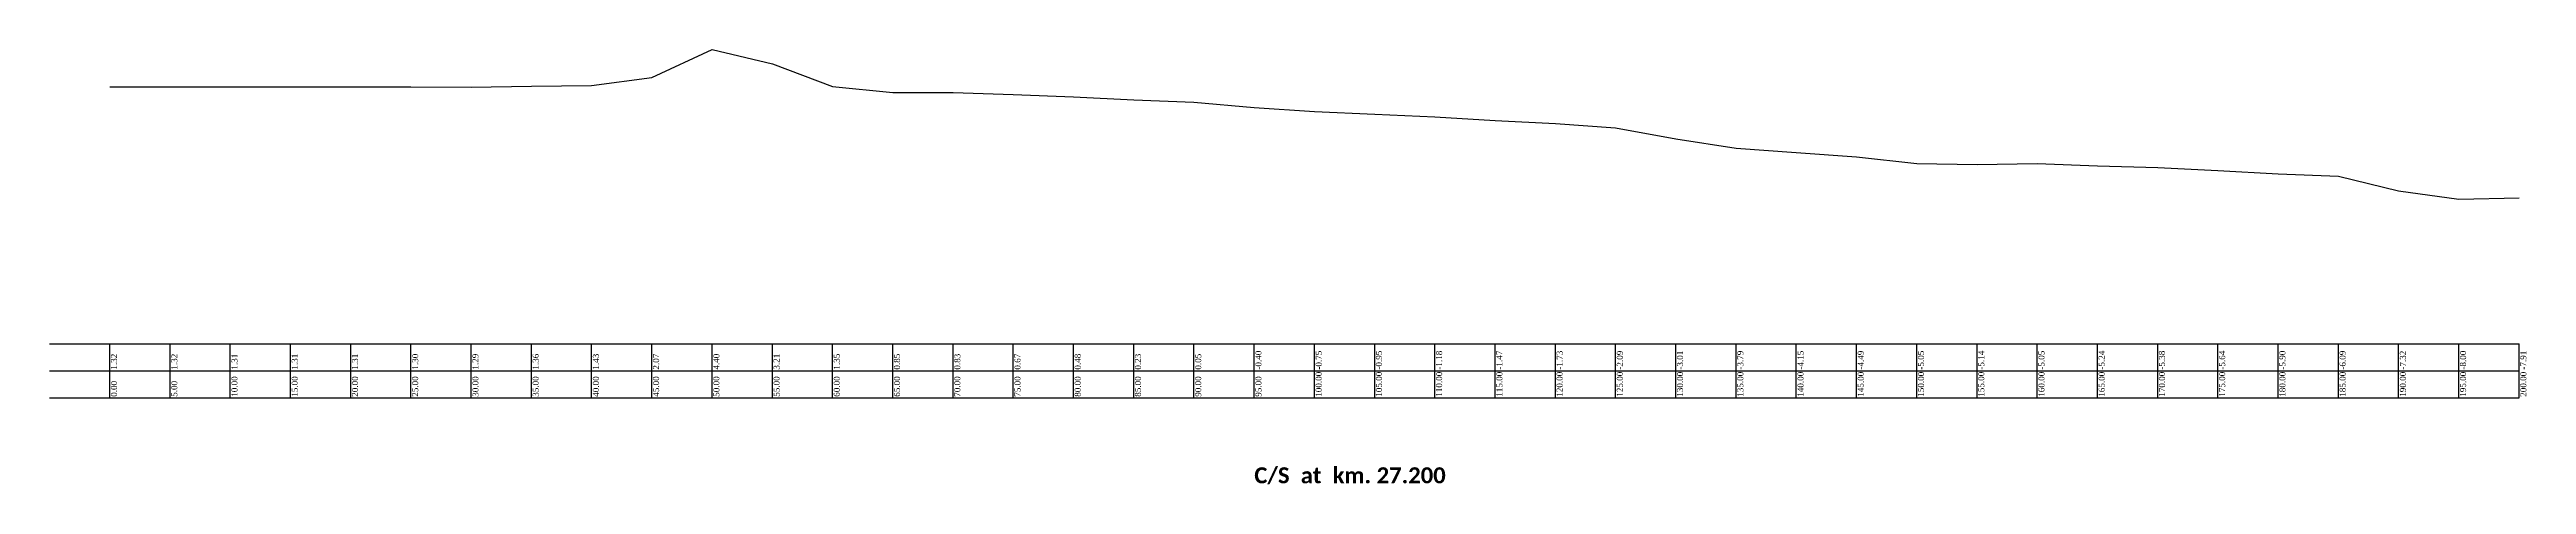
# Model space of a CAD drawing. Header units: metres. Extents: x -148477 to 168932, y -55673 to -2736.
# Drawn here: x 24102.2 to 24307.9, y -19081 to -19044.9 of the extents above; entities that cross this region are included whole.
import ezdxf

# ---------------------------------------------------------------- set-up
doc = ezdxf.new("R2010")
doc.units = ezdxf.units.M
doc.styles.add('liza', font='times.ttf', dxfattribs={"height": 2})
doc.styles.get("Standard").update_dxf_attribs({"font": 'times.ttf'})

msp = doc.modelspace()

# ---------------------------------------------------------------- texts
at = {"color": 6, "linetype": 'Continuous', "lineweight": -3, "ltscale": 0.5, "char_height": 0.5, "width": 2.15, "attachment_point": 1, "rotation": 90, "style": 'liza'}
for s, insert in [('1.32', (24107.341, -19071.437)), ('1.32', (24112.341, -19071.437)), ('1.31', (24117.341, -19071.437)), ('1.31', (24122.341, -19071.437)), ('1.31', (24127.341, -19071.437)), ('1.30', (24132.341, -19071.437)), ('1.29', (24137.341, -19071.437)), ('1.36', (24142.341, -19071.437)), ('1.43', (24147.341, -19071.437)), ('2.07', (24152.341, -19071.437)), ('4.40', (24157.341, -19071.437)), ('3.21', (24162.341, -19071.437)), ('1.35', (24167.341, -19071.437)), ('0.85', (24172.341, -19071.437)), ('0.83', (24177.341, -19071.437)), ('0.67', (24182.341, -19071.437)), ('0.48', (24187.341, -19071.437)), ('0.23', (24192.341, -19071.437)), ('0.05', (24197.341, -19071.437)), ('-0.40', (24202.341, -19071.437)), ('-0.75', (24207.341, -19071.437)), ('-0.95', (24212.341, -19071.437)), ('-1.18', (24217.341, -19071.437)), ('-1.47', (24222.341, -19071.437)), ('-1.73', (24227.341, -19071.437)), ('-2.09', (24232.341, -19071.437)), ('-3.01', (24237.341, -19071.437)), ('-3.79', (24242.341, -19071.437)), ('-4.15', (24247.341, -19071.437)), ('-4.49', (24252.341, -19071.437)), ('-5.05', (24257.341, -19071.437)), ('-5.14', (24262.341, -19071.437)), ('-5.05', (24267.341, -19071.437)), ('-5.24', (24272.341, -19071.437)), ('-5.38', (24277.341, -19071.437)), ('-5.64', (24282.341, -19071.437)), ('-5.90', (24287.341, -19071.437)), ('-6.09', (24292.341, -19071.437)), ('-7.32', (24297.341, -19071.437)), ('-8.00', (24302.341, -19071.437)), ('-7.91', (24307.341, -19071.437)), ('0.00', (24107.341, -19073.687)), ('5.00', (24112.341, -19073.687)), ('10.00', (24117.341, -19073.687)), ('15.00', (24122.341, -19073.687)), ('20.00', (24127.341, -19073.687)), ('25.00', (24132.341, -19073.687)), ('30.00', (24137.341, -19073.687)), ('35.00', (24142.341, -19073.687)), ('40.00', (24147.341, -19073.687)), ('45.00', (24152.341, -19073.687)), ('50.00', (24157.341, -19073.687)), ('55.00', (24162.341, -19073.687)), ('60.00', (24167.341, -19073.687)), ('65.00', (24172.341, -19073.687)), ('70.00', (24177.341, -19073.687)), ('75.00', (24182.341, -19073.687)), ('80.00', (24187.341, -19073.687)), ('85.00', (24192.341, -19073.687)), ('90.00', (24197.341, -19073.687)), ('95.00', (24202.341, -19073.687)), ('100.00', (24207.341, -19073.687)), ('105.00', (24212.341, -19073.687)), ('110.00', (24217.341, -19073.687)), ('115.00', (24222.341, -19073.687)), ('120.00', (24227.341, -19073.687)), ('125.00', (24232.341, -19073.687)), ('130.00', (24237.341, -19073.687)), ('135.00', (24242.341, -19073.687)), ('140.00', (24247.341, -19073.687)), ('145.00', (24252.341, -19073.687)), ('150.00', (24257.341, -19073.687)), ('155.00', (24262.341, -19073.687)), ('160.00', (24267.341, -19073.687)), ('165.00', (24272.341, -19073.687)), ('170.00', (24277.341, -19073.687)), ('175.00', (24282.341, -19073.687)), ('180.00', (24287.341, -19073.687)), ('185.00', (24292.341, -19073.687)), ('190.00', (24297.341, -19073.687)), ('195.00', (24302.341, -19073.687)), ('200.00', (24307.341, -19073.687))]:
    msp.add_mtext(s, dxfattribs=dict(at, insert=insert))
at = {"color": 0, "linetype": 'ByBlock', "lineweight": 30, "insert": (24202.2502, -19079.5374), "char_height": 1.326841, "width": 81.781813, "attachment_point": 1}
msp.add_mtext('{\\fCalibri|b1|i0|c0|p34;\\C256;C/S  at  km. 27.200}', dxfattribs=at)

# ---------------------------------------------------------------- linework, layer by layer
at = {"color": 6, "linetype": 'Continuous', "lineweight": -3, "ltscale": 0.5}
for p, q in [((24102.241, -19069.287), (24307.241, -19069.287)), ((24107.241, -19073.787), (24107.241, -19069.287)), ((24112.241, -19073.787), (24112.241, -19069.287)), ((24117.241, -19073.787), (24117.241, -19069.287)), ((24122.241, -19073.787), (24122.241, -19069.287)), ((24127.241, -19073.787), (24127.241, -19069.287)), ((24132.241, -19073.787), (24132.241, -19069.287)), ((24137.241, -19073.787), (24137.241, -19069.287)), ((24142.241, -19073.787), (24142.241, -19069.287)), ((24147.241, -19073.787), (24147.241, -19069.287)), ((24152.241, -19073.787), (24152.241, -19069.287)), ((24157.241, -19073.787), (24157.241, -19069.287)), ((24162.241, -19073.787), (24162.241, -19069.287)), ((24167.241, -19073.787), (24167.241, -19069.287)), ((24172.241, -19073.787), (24172.241, -19069.287)), ((24177.241, -19073.787), (24177.241, -19069.287)), ((24182.241, -19073.787), (24182.241, -19069.287)), ((24187.241, -19073.787), (24187.241, -19069.287)), ((24192.241, -19073.787), (24192.241, -19069.287)), ((24197.241, -19073.787), (24197.241, -19069.287)), ((24202.241, -19073.787), (24202.241, -19069.287)), ((24207.241, -19073.787), (24207.241, -19069.287)), ((24212.241, -19073.787), (24212.241, -19069.287)), ((24217.241, -19073.787), (24217.241, -19069.287)), ((24222.241, -19073.787), (24222.241, -19069.287)), ((24227.241, -19073.787), (24227.241, -19069.287)), ((24232.241, -19073.787), (24232.241, -19069.287)), ((24237.241, -19073.787), (24237.241, -19069.287)), ((24242.241, -19073.787), (24242.241, -19069.287)), ((24247.241, -19073.787), (24247.241, -19069.287)), ((24252.241, -19073.787), (24252.241, -19069.287)), ((24257.241, -19073.787), (24257.241, -19069.287)), ((24262.241, -19073.787), (24262.241, -19069.287)), ((24267.241, -19073.787), (24267.241, -19069.287)), ((24272.241, -19073.787), (24272.241, -19069.287)), ((24277.241, -19073.787), (24277.241, -19069.287)), ((24282.241, -19073.787), (24282.241, -19069.287)), ((24287.241, -19073.787), (24287.241, -19069.287)), ((24292.241, -19073.787), (24292.241, -19069.287)), ((24297.241, -19073.787), (24297.241, -19069.287)), ((24302.241, -19073.787), (24302.241, -19069.287)), ((24307.241, -19073.787), (24307.241, -19069.287)), ((24102.241, -19071.537), (24307.241, -19071.537)), ((24102.241, -19073.787), (24307.241, -19073.787))]:
    msp.add_line(p, q, dxfattribs=at)
msp.add_lwpolyline([(24107.241, -19047.967), (24112.241, -19047.967), (24117.241, -19047.977), (24122.241, -19047.977), (24127.241, -19047.977), (24132.241, -19047.987), (24137.241, -19047.997), (24142.241, -19047.927), (24147.241, -19047.857), (24152.241, -19047.217), (24157.241, -19044.887), (24162.241, -19046.077), (24167.241, -19047.937), (24172.241, -19048.437), (24177.241, -19048.457), (24182.241, -19048.617), (24187.241, -19048.807), (24192.241, -19049.057), (24197.241, -19049.237), (24202.241, -19049.687), (24207.241, -19050.037), (24212.241, -19050.237), (24217.241, -19050.467), (24222.241, -19050.757), (24227.241, -19051.017), (24232.241, -19051.377), (24237.241, -19052.297), (24242.241, -19053.077), (24247.241, -19053.437), (24252.241, -19053.777), (24257.241, -19054.337), (24262.241, -19054.427), (24267.241, -19054.337), (24272.241, -19054.527), (24277.241, -19054.667), (24282.241, -19054.927), (24287.241, -19055.187), (24292.241, -19055.377), (24297.241, -19056.607), (24302.241, -19057.287), (24307.241, -19057.197)], dxfattribs=at)

msp.set_redraw_order([(e.dxf.handle, doc.entitydb.next_handle()) for e in msp.query("TEXT MTEXT ATTDEF DIMENSION ARC_DIMENSION")])  # texts and dimensions are drawn at this point

doc.saveas('drawing.dxf')
